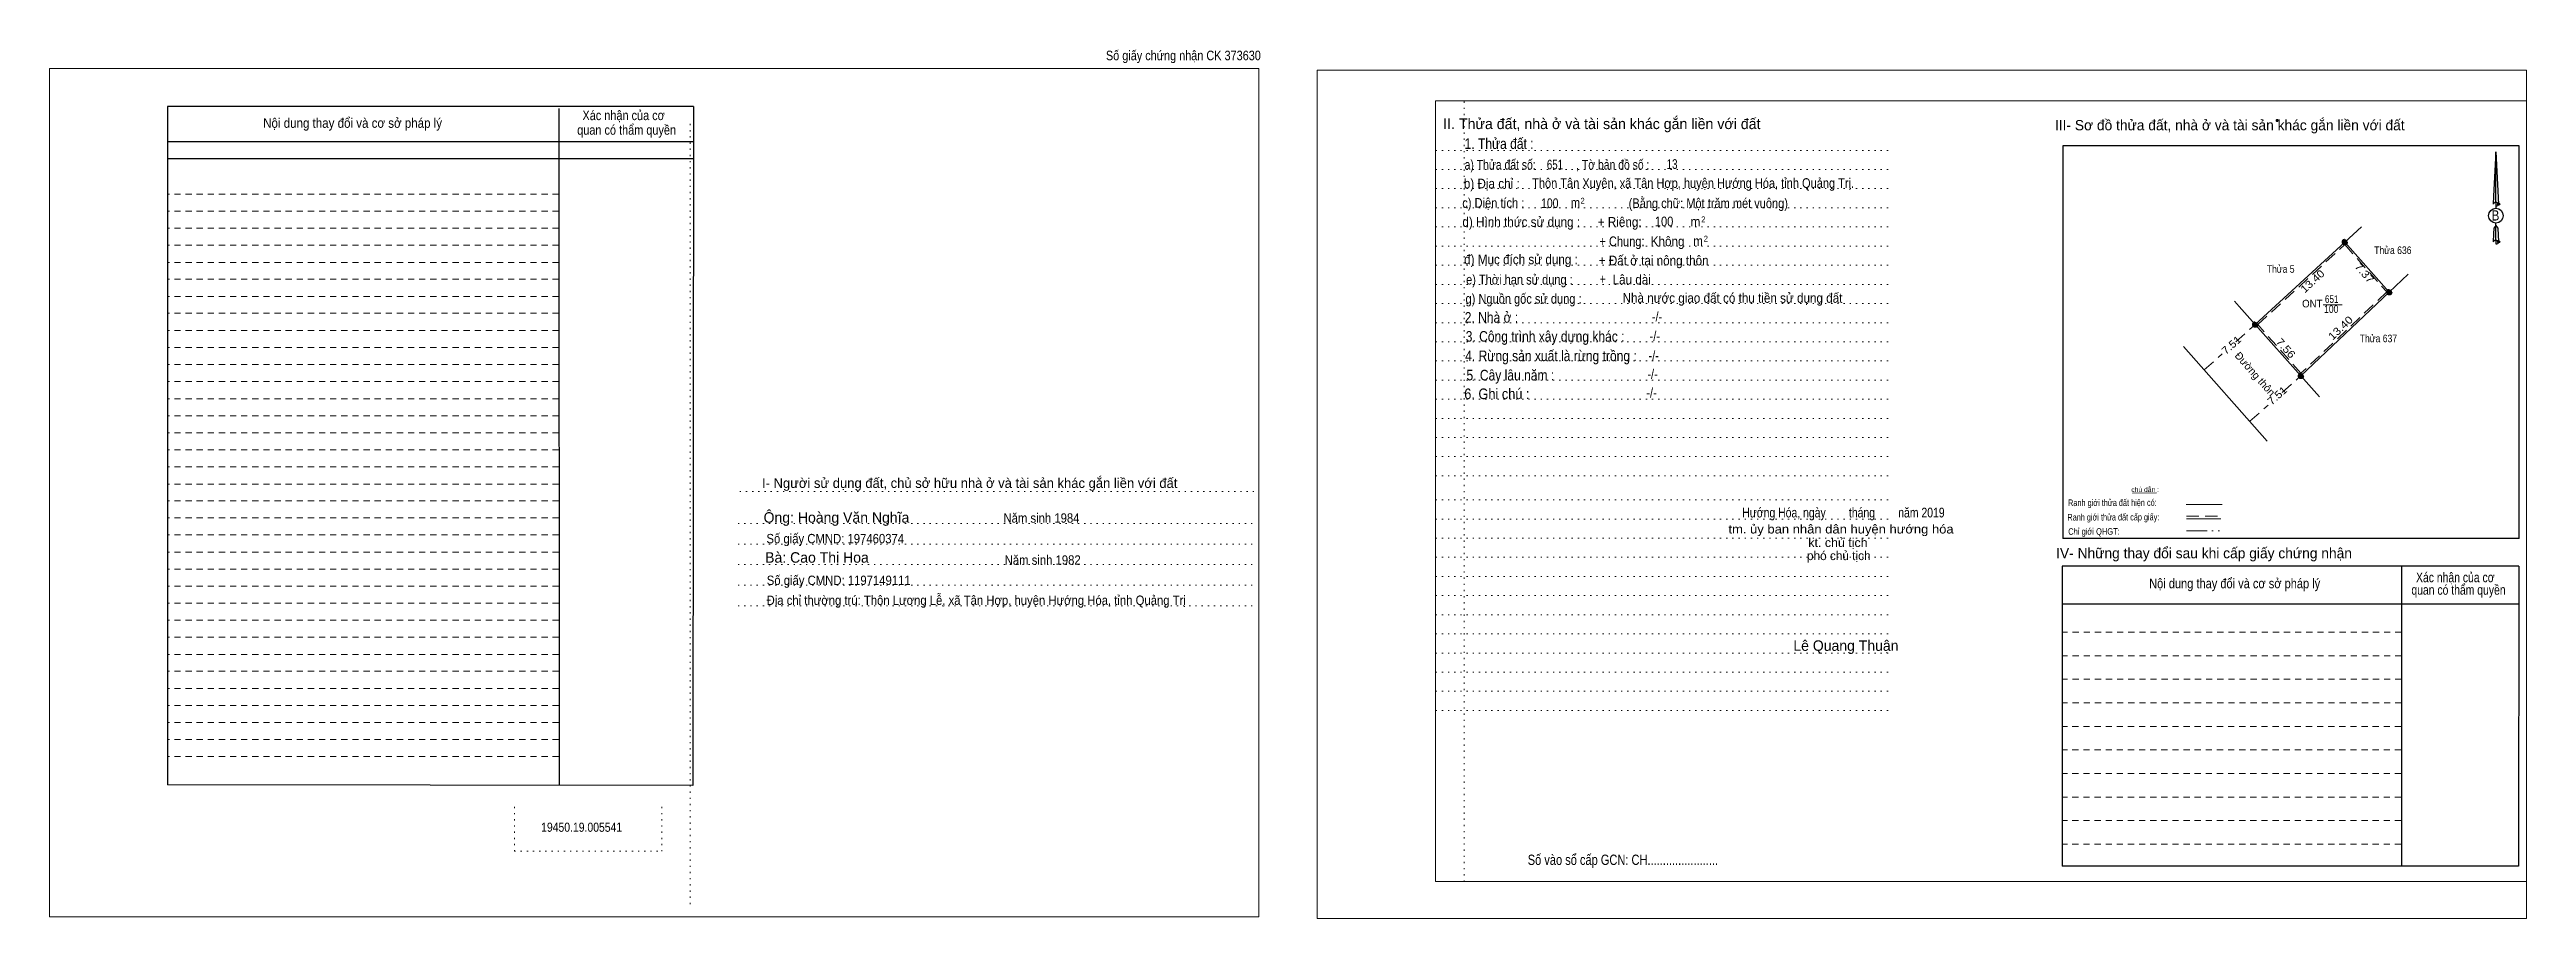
# Model space of a CAD drawing. Header units: metres. Extents: x 536224 to 543023, y 1836366 to 1838240.
# Drawn here: x 542614.2 to 543023, y 1836597.9 to 1836741.3 of the extents above; entities that cross this region are included whole.
import ezdxf
from ezdxf.enums import TextEntityAlignment as Align

# ---------------------------------------------------------------- set-up
doc = ezdxf.new("R2010")
doc.units = ezdxf.units.M
doc.header["$LTSCALE"] = 0.68
doc.header["$PDMODE"] = 32
doc.header["$PDSIZE"] = 0.34
for name, pattern in [('DASH_DOUBLE_DOT', [9.2, 5, -1.2, 0.3, -1.2, 0.3, -1.2]), ('DOTTED', [1.5, 0.3, -1.2]), ('MEDIUM_DASHED', [4.5, 3, -1.5]), ('SHORT_DASHED', [2.7, 1.5, -1.2])]:
    doc.linetypes.add(name, pattern=pattern)
for name, color, linetype, lineweight in [('1', 7, 'DOTTED', 13), ('18', 7, 'Continuous', 25), ('22', 7, 'Continuous', 13), ('28', 7, 'SHORT_DASHED', 13), ('55', 7, 'Continuous', 13), ('6', 7, 'Continuous', 13)]:
    doc.layers.add(name, color=color, linetype=linetype, lineweight=lineweight)
doc.layers.add('40', color=7, linetype='Continuous')

msp = doc.modelspace()

# ---------------------------------------------------------------- texts
at = {"layer": '18'}
for s, height, p in [('II. Thửa đất, nhà ở và tài sản khác gắn liền với đất', 1.75, (542870.395, 1836728.17)), ('Ông: Hoàng Văn Nghĩa', 1.73, (542744.08, 1836663.22)), ('Bà: Cao Thị Hoa', 1.73, (542740.865, 1836656.62)), ('phó chủ tịch', 1.457, (542909.495, 1836657.05)), ('Lê Quang Thuận', 1.728, (542910.675, 1836642.08))]:
    msp.add_text(s, height=height, dxfattribs=at).set_placement(p, align=Align.CENTER)
for s, height, width, p in [('1. Thửa đất :', 1.75, 0.85, (542853.435, 1836724.89)), ('a) Thửa đất số:              , Tờ bản đồ số : ', 1.604, 0.8, (542863.235, 1836721.49)), ('651', 1.6, 0.75, (542862.66, 1836721.52)), ('13', 1.6, 0.75, (542881.99, 1836721.6)), ('b) Địa chỉ : ', 1.604, 0.9, (542852.495, 1836718.38)), ('c) Diện tích :                                                   ', 1.604, 0.85, (542865.4, 1836715.19)), ('100', 1.6, 0.8, (542861.805, 1836715.14)), (' m', 1.604, 0.85, (542865.775, 1836715.23)), ('2', 0.9716, 0.75, (542867.22, 1836715.87)), ('(Bằng chữ: Một trăm mét vuông)', 1.6, 0.85, (542887.965, 1836715.14)), ('B', 1.68, 0.85, (543017.875, 1836713.08)), ('d) Hình thức sử dụng :', 1.603, 0.9, (542857.095, 1836712.05)), ('+ Riêng: ', 1.603, 0.9, (542873.61, 1836712.05)), ('       + Chung:', 1.603, 0.85, (542871.945, 1836708.85)), ('Không', 1.603, 0.9, (542881.245, 1836708.85)), ('100', 1.6, 0.85, (542880.67, 1836712.13)), (' m', 1.603, 0.9, (542885.575, 1836712.1)), (' m', 1.603, 0.9, (542886.005, 1836708.89)), ('2', 0.9716, 0.8, (542887.145, 1836712.78)), ('2', 0.9716, 0.8, (542887.565, 1836709.61)), ('đ) Mục đích sử dụng :', 1.603, 0.9, (542857.05, 1836705.87)), ('e) Thời hạn sử dụng :', 1.603, 0.85, (542856.795, 1836702.54)), ('+ ', 1.601, 0.8, (542870.785, 1836702.62)), (' Lâu dài', 1.6, 0.9, (542875.06, 1836702.54)), ('2. Nhà ở :', 1.75, 0.85, (542852.18, 1836696.22)), ('g) Nguồn gốc sử dụng :', 1.603, 0.85, (542857.475, 1836699.38)), ('3. Công trình xây dựng khác :', 1.75, 0.85, (542861.035, 1836693.09)), ('4. Rừng sản xuất là rừng trồng :', 1.75, 0.85, (542862, 1836689.88)), ('6. Ghi chú :', 1.75, 0.9, (542853.075, 1836683.61)), ('5. Cây lâu năm :', 1.75, 0.85, (542855.295, 1836686.7)), ('Hướng Hóa, ngày        tháng        năm 2019', 1.61, 0.8, (542910.27, 1836664.09)), ('tm. ủy ban nhân dân huyện hướng hóa', 1.457, 1.1, (542909.87, 1836661.44)), ('kt. chủ tịch', 1.457, 1.05, (542909.36, 1836659.21)), ('19450.19.005541', 1.51, 0.85, (542702.025, 1836612.22)), ('Số vào sổ cấp GCN: CH.......................', 1.704, 0.8, (542873.87, 1836606.75))]:
    msp.add_text(s, height=height, dxfattribs=dict(at, width=width)).set_placement(p, align=Align.CENTER)
for s, width, p in [(' Thôn Tân Xuyên, xã Tân Hợp, huyện Hướng Hóa, tỉnh Quảng Trị.', 0.85, (542858.38, 1836718.46)), ('Nhà nước giao đất có thu tiền sử dụng đất', 0.9, (542873.82, 1836699.51))]:
    msp.add_text(s, height=1.6, dxfattribs=dict(at, width=width)).set_placement(p)
at = {"layer": '22'}
for s, width, p in [('Thửa 5', 0.85, (542982.425, 1836704.46)), ('Thửa 636', 0.85, (543000.94, 1836707.56)), ('ONT', 0.95, (542987.64, 1836698.75)), ('100', 0.85, (542990.77, 1836697.84)), ('651', 0.8, (542990.85, 1836699.49)), ('Thửa 637', 0.85, (542998.56, 1836693))]:
    msp.add_text(s, height=1.25, dxfattribs=dict(at, width=width)).set_placement(p, align=Align.CENTER)
for s, rotation, width, p in [('7.37', 311.588, 1.15, (542995.7725, 1836704.0049)), ('13.40', 42.642, 1.1, (542988.1016, 1836702.6023)), ('7.51', 41.653, 1.1, (542974.7146, 1836692.0683)), ('7.56', 311.678, 1.15, (542982.8093, 1836691.6106)), ('13.40', 43.488, 1.15, (542992.7299, 1836694.8999)), ('7.51', 41.653, 1.1, (542982.2746, 1836683.7383))]:
    msp.add_text(s, height=1.25, rotation=rotation, dxfattribs=dict(at, width=width)).set_placement(p, align=Align.CENTER)
msp.add_text('Đường thôn', height=1.25, rotation=311.464, dxfattribs=at).set_placement((542977.7346, 1836687.3488), align=Align.CENTER)
at = {"layer": '28'}
for s, height, width, p in [('Xác nhận của cơ', 1.584, 0.85, (542708.955, 1836729.65)), ('Xác nhận của cơ', 1.584, 0.85, (542708.955, 1836729.65)), ('Nội dung thay đổi và cơ sở pháp lý', 1.584, 0.9, (542664.225, 1836728.38)), ('Nội dung thay đổi và cơ sở pháp lý', 1.584, 0.9, (542664.225, 1836728.38)), (' quan có thẩm quyền', 1.584, 0.85, (542709.2, 1836727.24)), (' quan có thẩm quyền', 1.584, 0.85, (542709.2, 1836727.24)), ('-/-', 1.604, 0.85, (542879.505, 1836696.41)), ('-/-', 1.604, 0.85, (542879.135, 1836693.2)), ('-/-', 1.604, 0.85, (542878.965, 1836690)), ('-/-', 1.604, 0.85, (542878.595, 1836683.87)), ('-/-', 1.604, 0.85, (542878.765, 1836686.96)), ('Nội dung thay đổi và cơ sở pháp lý', 1.604, 0.85, (542974.835, 1836652.4)), (' quan có thẩm quyền', 1.604, 0.8, (543011.535, 1836651.34)), ('Xác nhận của cơ', 1.604, 0.8, (543011.245, 1836653.4))]:
    msp.add_text(s, height=height, dxfattribs=dict(at, width=width)).set_placement(p, align=Align.CENTER)
for s, height, p in [('III- Sơ đồ thửa đất, nhà ở và tài sản khác gắn liền với đất', 1.701, (542974.03, 1836727.97)), ('I- Người sử dụng đất, chủ sở hữu nhà ở và tài sản khác gắn liền với đất', 1.606, (542766.07, 1836668.96)), ('IV- Những thay đổi sau khi cấp giấy chứng nhận', 1.701, (542969.78, 1836657.35))]:
    msp.add_text(s, height=height, dxfattribs=at).set_placement(p, align=Align.CENTER)
at = {"layer": '28', "width": 0.9}
for s, p in [('Số giấy CMND: 197460374', (542732.53, 1836659.82)), ('Năm sinh 1984', (542771.64, 1836663.22)), ('Năm sinh 1982', (542771.84, 1836656.29)), ('Số giấy CMND: 1197149111', (542732.58, 1836652.94)), ('Địa chỉ thường trú: Thôn Lương Lễ, xã Tân Hợp, huyện Hướng Hóa, tỉnh Quảng Trị', (542732.55, 1836649.65))]:
    msp.add_text(s, height=1.55, dxfattribs=at).set_placement(p)
at = {"layer": '40', "width": 0.85}
msp.add_text('Số giấy chứng nhận CK 373630', height=1.58, dxfattribs=at).set_placement((542801.335, 1836739.53), align=Align.CENTER)
at = {"layer": '55'}
msp.add_text('chú dẫn :', height=0.8046, rotation=359.974, dxfattribs=at).set_placement((542960.0548, 1836668.2889), align=Align.CENTER)
for s, height, width, p in [('Ranh giới thửa đất hiện có:', 1.094, 0.8, (542954.6537, 1836665.977)), ('Chỉ giới QHGT:', 1.089, 0.85, (542951.6237, 1836661.2301)), ('Ranh giới thửa đất cấp giấy:', 1.089, 0.8, (542954.8187, 1836663.5876))]:
    msp.add_text(s, height=height, rotation=0.135, dxfattribs=dict(at, width=width)).set_placement(p, align=Align.CENTER)
at = {"layer": '6', "width": 0.9}
msp.add_text('+ Đất ở tại nông thôn', height=1.6, dxfattribs=at).set_placement((542878.95, 1836705.69), align=Align.CENTER)

# ---------------------------------------------------------------- hatches: boundary and pattern name
at = {"layer": '22'}
for points in [[(542993.4678, 1836709.5389, 1), (542992.5678, 1836709.5389, 1)], [(543000.8028, 1836701.2739, 1), (542999.9028, 1836701.2739, 1)], [(542978.6778, 1836695.9189, 1), (542977.7778, 1836695.9189, 1)], [(542986.2228, 1836687.4439, 1), (542985.3228, 1836687.4439, 1)]]:
    msp.add_hatch(color=256, dxfattribs=at).paths.add_polyline_path(points)

# ---------------------------------------------------------------- linework, layer by layer
at = {"layer": '1', "linetype": 'Continuous'}
for p, q in [((542842.97, 1836732.84), (543022.99, 1836732.84)), ((542842.97, 1836732.84), (542842.97, 1836603.99)), ((543022.99, 1836732.84), (543022.99, 1836602.92)), ((542842.97, 1836603.99), (543022.99, 1836603.99))]:
    msp.add_line(p, q, dxfattribs=at)
at = {"layer": '1'}
for p, q in [((542847.69, 1836732.71), (542847.69, 1836603.85)), ((542719.94, 1836729.02), (542719.94, 1836600.14)), ((542842.97, 1836724.65), (542850.29, 1836724.65)), ((542842.97, 1836724.65), (542917.92, 1836724.65)), ((542842.97, 1836721.52), (542917.92, 1836721.52)), ((542842.97, 1836718.36), (542917.92, 1836718.36)), ((542842.97, 1836715.19), (542917.92, 1836715.19)), ((542842.97, 1836712.03), (542917.92, 1836712.03)), ((542842.97, 1836708.85), (542917.92, 1836708.85)), ((542842.97, 1836705.71), (542917.92, 1836705.71)), ((542842.97, 1836702.54), (542917.92, 1836702.54)), ((542842.97, 1836699.38), (542917.92, 1836699.38)), ((542842.97, 1836696.22), (542917.92, 1836696.22)), ((542842.97, 1836693.08), (542917.92, 1836693.08)), ((542842.97, 1836689.93), (542917.92, 1836689.93)), ((542842.97, 1836686.75), (542917.92, 1836686.75)), ((542842.97, 1836683.58), (542917.92, 1836683.58)), ((542842.97, 1836680.43), (542917.92, 1836680.43)), ((542842.97, 1836677.29), (542917.92, 1836677.29)), ((542842.97, 1836674.15), (542917.92, 1836674.15)), ((542842.97, 1836670.94), (542917.92, 1836670.94)), ((542728.12, 1836668.38), (542813.7, 1836668.38)), ((542842.97, 1836667.02), (542917.92, 1836667.02)), ((542727.84, 1836663.09), (542813.44, 1836663.09)), ((542842.97, 1836663.82), (542917.92, 1836663.82)), ((542727.84, 1836659.67), (542813.44, 1836659.67)), ((542842.97, 1836660.68), (542917.92, 1836660.68)), ((542842.97, 1836657.52), (542917.92, 1836657.52)), ((542727.84, 1836656.31), (542813.44, 1836656.31)), ((542727.84, 1836652.91), (542813.44, 1836652.91)), ((542842.97, 1836654.35), (542917.92, 1836654.35)), ((542727.84, 1836649.51), (542813.44, 1836649.51)), ((542842.97, 1836651.21), (542917.92, 1836651.21)), ((542842.97, 1836648.03), (542917.92, 1836648.03)), ((542842.97, 1836644.88), (542917.92, 1836644.88)), ((542842.97, 1836641.71), (542917.92, 1836641.71)), ((542842.97, 1836638.58), (542917.92, 1836638.58)), ((542842.97, 1836635.4), (542917.92, 1836635.4)), ((542842.97, 1836632.23), (542917.92, 1836632.23)), ((542690.93, 1836616.33), (542690.93, 1836609.02)), ((542715.24, 1836616.33), (542715.24, 1836609.02)), ((542690.93, 1836609.02), (542715.24, 1836609.02))]:
    msp.add_line(p, q, dxfattribs=at)
at = {"layer": '1', "linetype": 'Continuous'}
for points in [[(542614.21, 1836598.17), (542813.76, 1836598.17), (542813.76, 1836738.19), (542614.21, 1836738.19)], [(542614.21, 1836738.19), (542813.76, 1836738.19), (542813.76, 1836598.17), (542614.21, 1836598.17)], [(542823.44, 1836597.92), (543022.99, 1836597.92), (543022.99, 1836737.87), (542823.44, 1836737.87)]]:
    msp.add_lwpolyline(points, close=True, dxfattribs=at)
msp.add_lwpolyline([(542850.29, 1836732.84), (543022.99, 1836732.84), (543022.99, 1836603.99), (542850.29, 1836603.99)], dxfattribs=at)
at = {"layer": '18'}
for p, q in [((543017.91, 1836724.4), (543018.4, 1836715.77)), ((543017.91, 1836724.4), (543018.4, 1836715.77)), ((543017.91, 1836724.4), (543018.4, 1836715.77)), ((543017.55, 1836717.11), (543017.49, 1836715.77)), ((543017.91, 1836716.1), (543017.91, 1836715.74)), ((543017.91, 1836715.74), (543017.91, 1836715.49)), ((543017.91, 1836715.49), (543017.91, 1836715.14)), ((543017.91, 1836715.49), (543017.91, 1836715.14)), ((543017.91, 1836715.49), (543017.91, 1836715.14)), ((543017.91, 1836712.28), (543017.91, 1836712.66)), ((543017.91, 1836712.28), (543017.91, 1836712.66)), ((543017.91, 1836712.28), (543017.91, 1836712.66)), ((543017.91, 1836712.28), (543018.29, 1836711.8)), ((543017.91, 1836712.28), (543018.29, 1836711.8)), ((543017.91, 1836712.28), (543018.29, 1836711.8)), ((543018.29, 1836711.8), (543018.4, 1836709.55)), ((543018.29, 1836711.8), (543018.4, 1836709.55)), ((543018.29, 1836711.8), (543018.4, 1836709.55)), ((543017.91, 1836709.84), (543017.91, 1836709.49)), ((543017.91, 1836709.49), (543017.91, 1836709.25))]:
    msp.add_line(p, q, dxfattribs=at)
for points in [[(543017.91, 1836716.1), (543017.91, 1836724.4), (543017.55, 1836717.11)], [(543017.91, 1836709.84), (543017.91, 1836712.28), (543017.62, 1836711.8), (543017.55, 1836710.87), (543017.49, 1836709.55)]]:
    msp.add_lwpolyline(points, dxfattribs=at)
msp.add_ellipse((543017.9451, 1836713.8769), major_axis=(0, 1.2232), ratio=0.983453, dxfattribs=at)
for centre, start_param, end_param in [((543017.9456, 1836715.7618), 1.57079633, 3.07445202), ((543017.9456, 1836715.7618), 0.06714063, 1.57079633), ((543017.9456, 1836715.7618), 4.71238898, 6.28318531), ((543017.9456, 1836709.5185), 2.49106941, 3.07427841), ((543017.9456, 1836709.5185), 1.57079633, 2.49106941), ((543017.9456, 1836709.5185), 0.06714063, 1.57079633), ((543017.9456, 1836709.5185), 4.71238898, 6.28318531)]:
    msp.add_ellipse(centre, major_axis=(0.441, 0), ratio=0.655448, start_param=start_param, end_param=end_param, dxfattribs=at)
for p in [(543018.4, 1836715.77), (543018.4, 1836709.55)]:
    msp.add_point(p, dxfattribs=at)
at = {"layer": '22'}
for p, q in [((542993.02, 1836709.53), (542995.75, 1836712.05)), ((542978.22, 1836695.91), (542993.02, 1836709.53)), ((542993.02, 1836709.53), (543000.35, 1836701.27)), ((543000.35, 1836701.27), (543003.46, 1836704.21)), ((542974.8, 1836699.76), (542975.56, 1836698.9)), ((542985.77, 1836687.44), (543000.35, 1836701.27)), ((542989.45, 1836699.17), (542992.6, 1836699.17)), ((542966.37, 1836692.31), (542980.22, 1836676.7)), ((542985.77, 1836687.44), (542988.84, 1836684))]:
    msp.add_line(p, q, dxfattribs=at)
at = {"layer": '22', "linetype": 'MEDIUM_DASHED'}
for p, q in [((542975.01, 1836693.05), (542978.22, 1836695.91)), ((542969.81, 1836688.43), (542972.79, 1836691.09)), ((542982.68, 1836684.7), (542985.77, 1836687.44)), ((542977.34, 1836679.95), (542980.34, 1836682.63))]:
    msp.add_line(p, q, dxfattribs=at)
at = {"layer": '22'}
msp.add_lwpolyline([(542993.02, 1836709.53), (543000.35, 1836701.27), (542985.77, 1836687.44), (542978.22, 1836695.91)], close=True, dxfattribs=at)
at = {"layer": '22', "linetype": 'MEDIUM_DASHED'}
msp.add_lwpolyline([(542993, 1836709.1), (542999.93, 1836701.29), (542985.78, 1836687.87), (542978.64, 1836695.9)], close=True, dxfattribs=at)
at = {"layer": '22'}
msp.add_lwpolyline([(542975.56, 1836698.9), (542978.22, 1836695.91), (542985.77, 1836687.44)], dxfattribs=at)
at = {"layer": '22', "linetype": 'MEDIUM_DASHED'}
for centre in [(542993.0178, 1836709.5389), (543000.3528, 1836701.2739), (542978.2278, 1836695.9189), (542985.7728, 1836687.4439)]:
    msp.add_circle(centre, 0.45, dxfattribs=at)
at = {"layer": '28', "linetype": 'Continuous', "lineweight": 25}
for p, q in [((542720.47, 1836731.9), (542633.69, 1836731.9)), ((542698.26, 1836731.57), (542698.29, 1836619.91)), ((542720.47, 1836731.9), (542720.4, 1836619.88)), ((542720.47, 1836726.06), (542633.84, 1836726.06)), ((542720.47, 1836726.06), (542633.84, 1836726.06)), ((542720.47, 1836723.27), (542633.84, 1836723.27)), ((542946.45, 1836725.39), (542946.45, 1836660.61)), ((543021.78, 1836660.61), (542946.45, 1836660.61)), ((543002.35, 1836656.04), (543002.37, 1836606.53)), ((543021.73, 1836656.04), (543021.69, 1836606.53)), ((543021.69, 1836649.76), (542946.36, 1836649.76)), ((542720.4, 1836619.88), (542633.69, 1836619.98)), ((543021.69, 1836606.53), (542946.36, 1836606.53))]:
    msp.add_line(p, q, dxfattribs=at)
at = {"layer": '28'}
for p, q in [((542698.26, 1836717.43), (542633.69, 1836717.43)), ((542698.26, 1836714.64), (542633.69, 1836714.64)), ((542698.26, 1836711.82), (542633.69, 1836711.82)), ((542698.26, 1836709.01), (542633.69, 1836709.01)), ((542698.26, 1836706.18), (542633.69, 1836706.18)), ((542698.26, 1836703.38), (542633.69, 1836703.38)), ((542698.26, 1836700.57), (542633.69, 1836700.57)), ((542698.26, 1836697.79), (542633.69, 1836697.79)), ((542698.26, 1836694.95), (542633.69, 1836694.95)), ((542698.26, 1836692.13), (542633.69, 1836692.13)), ((542698.26, 1836689.31), (542633.69, 1836689.31)), ((542698.26, 1836686.52), (542633.69, 1836686.52)), ((542698.26, 1836683.67), (542633.69, 1836683.67)), ((542698.26, 1836680.87), (542633.69, 1836680.87)), ((542698.26, 1836678.05), (542633.69, 1836678.05)), ((542698.26, 1836675.24), (542633.69, 1836675.24)), ((542698.26, 1836672.42), (542633.69, 1836672.42)), ((542698.26, 1836669.6), (542633.69, 1836669.6)), ((542698.26, 1836666.82), (542633.69, 1836666.82)), ((542698.26, 1836664), (542633.69, 1836664)), ((542698.26, 1836661.2), (542633.69, 1836661.2)), ((542698.26, 1836658.38), (542633.69, 1836658.38)), ((542698.26, 1836655.55), (542633.69, 1836655.55)), ((542698.26, 1836652.74), (542633.69, 1836652.74)), ((542698.26, 1836649.92), (542633.69, 1836649.92)), ((542698.26, 1836647.12), (542633.69, 1836647.12)), ((543002.35, 1836645.18), (542946.36, 1836645.18)), ((542698.26, 1836644.32), (542633.69, 1836644.32)), ((542698.26, 1836641.5), (542633.69, 1836641.5)), ((543002.35, 1836641.28), (542946.36, 1836641.28)), ((542698.26, 1836638.7), (542633.69, 1836638.7)), ((543002.35, 1836637.38), (542946.36, 1836637.38)), ((542698.26, 1836635.86), (542633.69, 1836635.86)), ((542698.26, 1836633.06), (542633.69, 1836633.06)), ((543002.35, 1836633.5), (542946.36, 1836633.5)), ((542698.26, 1836630.26), (542633.69, 1836630.26)), ((543002.3, 1836629.62), (542946.36, 1836629.62)), ((542698.26, 1836627.43), (542633.69, 1836627.43)), ((542698.26, 1836624.63), (542633.69, 1836624.63)), ((543002.3, 1836625.72), (542946.36, 1836625.72)), ((543002.3, 1836621.84), (542946.36, 1836621.84)), ((543002.3, 1836617.94), (542946.36, 1836617.94)), ((543002.3, 1836614.06), (542946.36, 1836614.06)), ((543002.3, 1836610.17), (542946.36, 1836610.17))]:
    msp.add_line(p, q, dxfattribs=at)
at = {"layer": '28', "linetype": 'Continuous', "lineweight": 25}
for points in [[(542720.47, 1836731.9), (542633.69, 1836731.9), (542633.69, 1836619.98)], [(543021.78, 1836660.61), (543021.78, 1836725.39), (542946.45, 1836725.39)], [(543021.73, 1836656.04), (542946.36, 1836656.04), (542946.36, 1836606.53)]]:
    msp.add_lwpolyline(points, dxfattribs=at)
at = {"layer": '28'}
msp.add_point((542981.83, 1836729.59), dxfattribs=at)
at = {"layer": '55'}
for p, q in [((542957.99, 1836668.09), (542961.91, 1836668.13)), ((542966.84, 1836666.25), (542972.75, 1836666.25)), ((542966.89, 1836663.86), (542972.55, 1836663.86)), ((542966.89, 1836663.86), (542972.55, 1836663.86))]:
    msp.add_line(p, q, dxfattribs=at)
at = {"layer": '55', "linetype": 'DASH_DOUBLE_DOT'}
msp.add_line((542966.87, 1836661.9), (542972.78, 1836661.9), dxfattribs=at)
at = {"layer": '55', "linetype": 'MEDIUM_DASHED'}
msp.add_line((542966.89, 1836664.3), (542972.75, 1836664.3), dxfattribs=at)

msp.set_redraw_order([(e.dxf.handle, doc.entitydb.next_handle()) for e in msp.query("TEXT MTEXT ATTDEF DIMENSION ARC_DIMENSION")])  # texts and dimensions are drawn at this point

doc.saveas('drawing.dxf')
